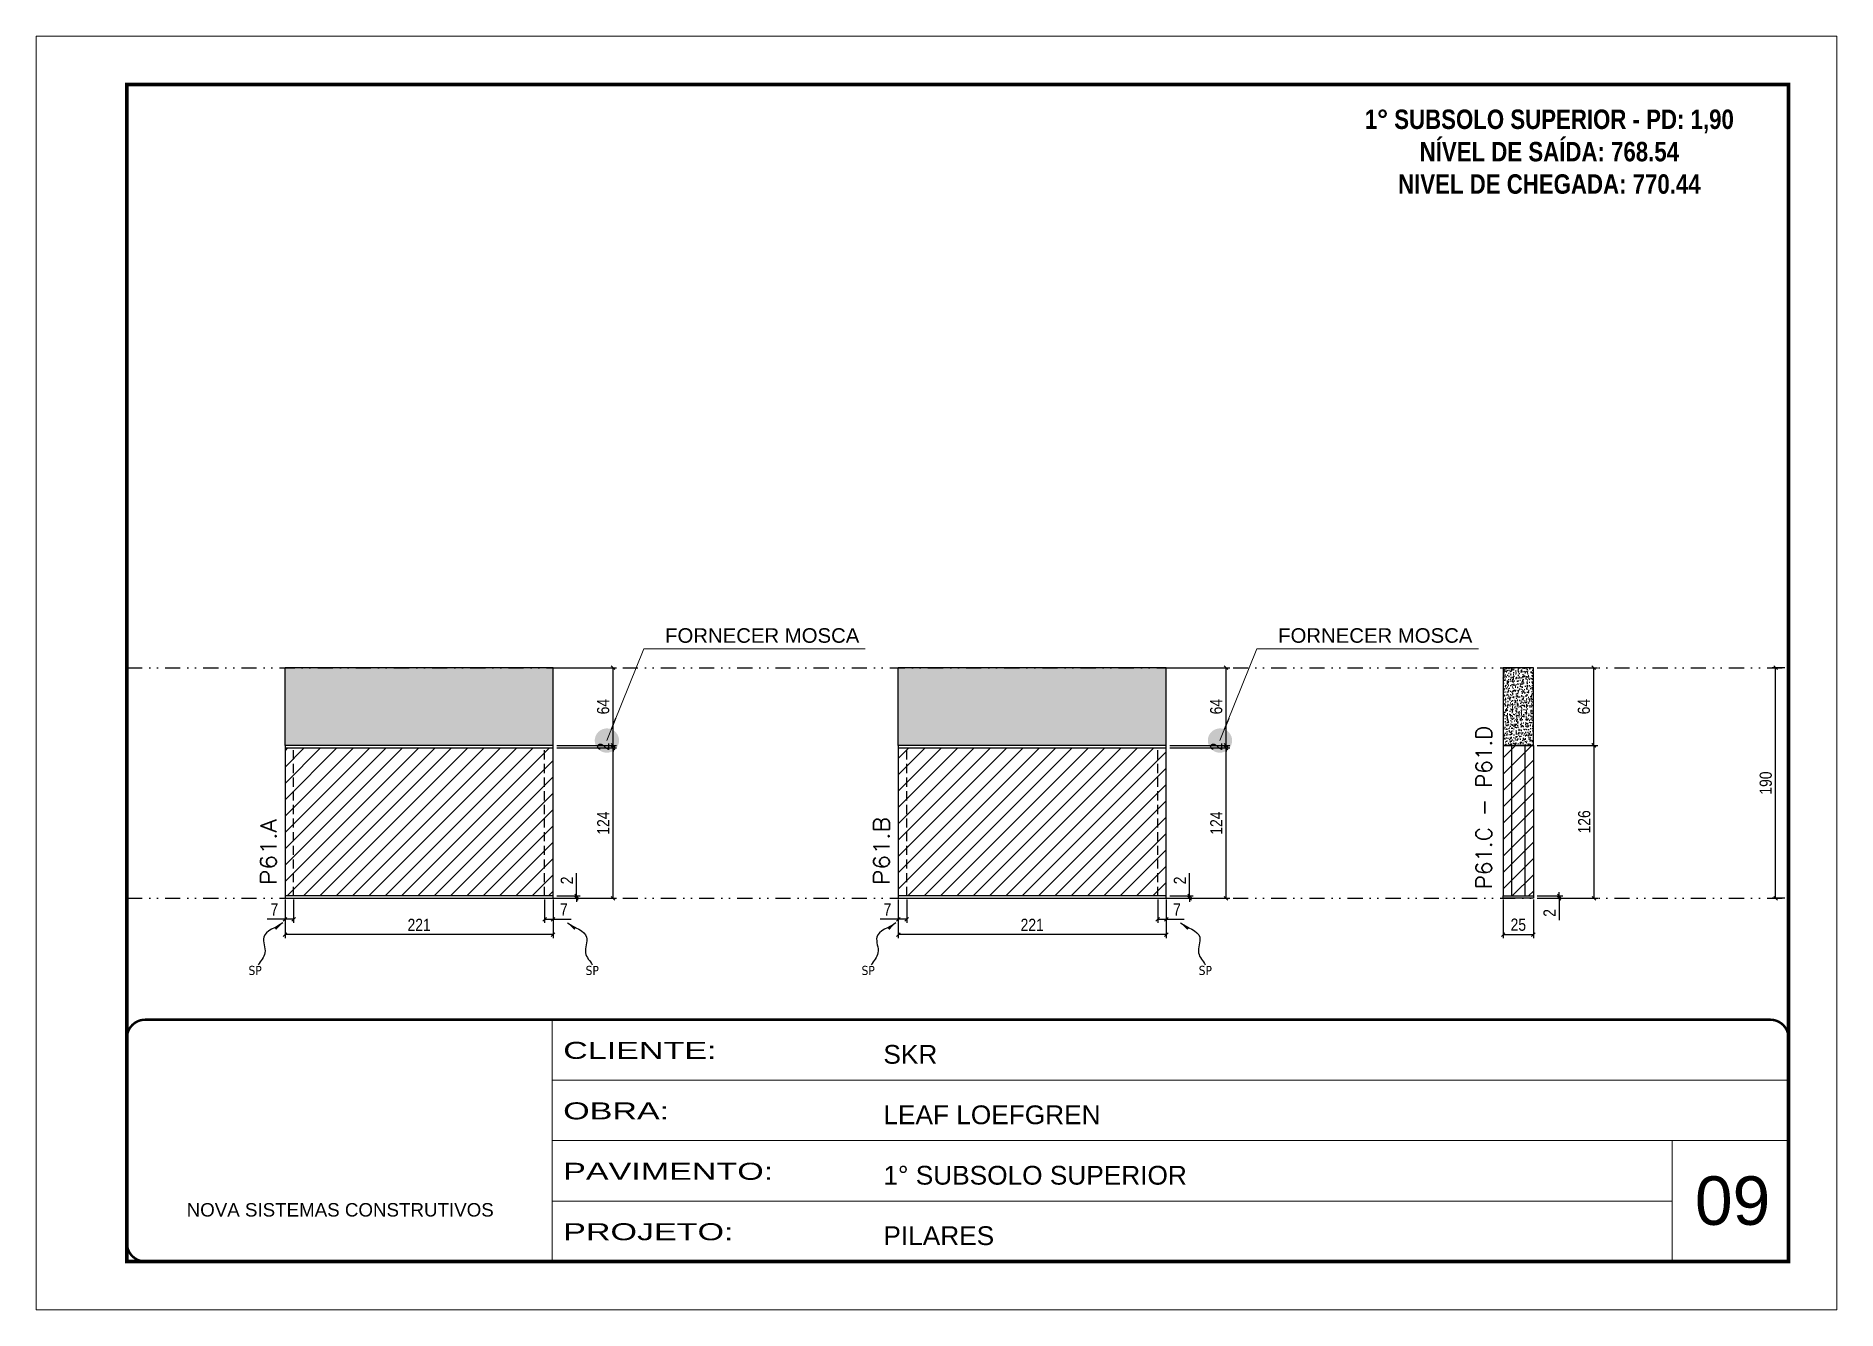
# Model space of a CAD drawing. Extents: x 14400 to 27878, y -21631 to 6985.
# Drawn here: x 14413 to 15898, y 3638 to 4688 of the extents above; entities that cross this region are included whole.
import ezdxf

# ---------------------------------------------------------------- set-up
doc = ezdxf.new("R2010")
doc.units = 0
for name, pattern in [('CONTINUO', [0]), ('DASHED', [0.75, 0.5, -0.25]), ('DIVIDE2', [0.625, 0.25, -0.125, 0, -0.125, 0, -0.125]), ('HIDDEN', [0.375, 0.25, -0.125])]:
    doc.linetypes.add(name, pattern=pattern)
for name, color, linetype, lineweight in [('CARIMBO', 255, 'Continuous', 9), ('Folhas', 255, 'Continuous', 9), ('Hachura', 251, 'Continuous', 9), ('SARRAFO DE PRESSAO', 251, 'DASHED', 9), ('Texto Seção', 7, 'Continuous', 15)]:
    doc.layers.add(name, color=color, linetype=linetype, lineweight=lineweight)
for name, color, linetype in [('COTA', 241, 'Continuous'), ('NOMENCLATURA', 7, 'Continuous'), ('Nível', 160, 'Continuous'), ('Painéis', 200, 'Continuous'), ('SARR_2.2x7', 40, 'Continuous'), ('Sarrafo de Pressão', 42, 'HIDDEN'), ('texto', 7, 'Continuous')]:
    doc.layers.add(name, color=color, linetype=linetype)
doc.styles.add('ARIAL', font='arial.ttf')
doc.styles.add('COTA TECNICA', font='techl___.ttf', dxfattribs={"height": 10})
doc.styles.add('COTA TECNICA-50', font='techl___.ttf', dxfattribs={"height": 10})
doc.styles.add('REGUA-120', font='ROMANS.shx', dxfattribs={"height": 15})
doc.styles.add('ROMANC', font='techb___.ttf', dxfattribs={"height": 2.5})
doc.styles.get("Standard").update_dxf_attribs({"font": 'arial.ttf'})
doc.styles.add('Tecnologia', font='')
doc.styles.get('Tecnologia').set_extended_font_data('Forgotten Futurist')
doc.dimstyles.new('3x', dxfattribs={"dimtxt": 10, "dimasz": 5, "dimexe": 7, "dimexo": 5, "dimgap": 4, "dimtad": 1, "dimdec": 4, "dimlfac": 0.3333333333333333, "dimdsep": 46, "dimtxsty": 'Standard', "dimblk": 'DOT', "dimcen": 0.09, "dimclrd": 1, "dimclre": 1, "dimclrt": 2, "dimadec": 0, "dimazin": 2, "dimtfac": 1, "dimtdec": 4, "dimtmove": 0, "dimatfit": 3, "dimldrblk": 'DOT', "dimfxl": 1, "dimtolj": 1, "dimtzin": 0, "dimlwd": 9, "dimlwe": 9, "dimarcsym": 0})
doc.dimstyles.new('COTA PAINEL-50', dxfattribs={"dimtxt": 10, "dimasz": 3, "dimexe": 3, "dimexo": 3, "dimgap": 3, "dimtad": 1, "dimdec": 1, "dimzin": 12, "dimdsep": 46, "dimtxsty": 'COTA TECNICA-50', "dimblk1": 'OBLIQUE', "dimblk2": 'OBLIQUE', "dimsah": 1, "dimcen": 0.9, "dimclrd": 4, "dimclre": 4, "dimclrt": 240, "dimadec": 1, "dimazin": 3, "dimtfac": 1, "dimtdec": 1, "dimtmove": 0, "dimatfit": 3, "dimfxl": 1, "dimtolj": 1, "dimtzin": 12, "dimarcsym": 0})
doc.dimstyles.new('PAINEL', dxfattribs={"dimtxt": 10, "dimasz": 3, "dimexe": 3, "dimexo": 3, "dimgap": 3, "dimtad": 1, "dimdec": 1, "dimzin": 12, "dimdsep": 46, "dimtxsty": 'COTA TECNICA', "dimblk1": 'OBLIQUE', "dimblk2": 'OBLIQUE', "dimsah": 1, "dimcen": 0.9, "dimclrd": 4, "dimclre": 4, "dimclrt": 240, "dimadec": 1, "dimazin": 3, "dimtfac": 1, "dimtdec": 1, "dimtmove": 0, "dimatfit": 3, "dimfxl": 1, "dimtolj": 1, "dimtzin": 12, "dimarcsym": 0})
doc.dimstyles.get("Standard").update_dxf_attribs({"dimtxt": 0.18, "dimasz": 0.18, "dimexe": 0.18, "dimexo": 0.0625, "dimgap": 0.09, "dimtad": 0, "dimtih": 1, "dimtoh": 1, "dimdec": 4, "dimzin": 0, "dimdsep": 46, "dimtxsty": 'Standard', "dimcen": 0.09, "dimadec": 0, "dimazin": 0, "dimtfac": 1, "dimtdec": 4, "dimtofl": 0, "dimtmove": 0, "dimatfit": 3, "dimfxl": 1, "dimtolj": 1, "dimtzin": 0, "dimarcsym": 0})

msp = doc.modelspace()

# ---------------------------------------------------------------- texts
at = {"color": 0, "linetype": 'Continuous', "ltscale": 5, "style": 'ARIAL'}
for p in [(14932.15654370854, 4187.482573637872), (15437.66667569067, 4187.482573637419)]:
    msp.add_text('FORNECER MOSCA', height=12, dxfattribs=at).set_placement(p)
at = {"layer": 'CARIMBO', "style": 'ARIAL'}
msp.add_text('09', height=40, dxfattribs=at).set_placement((15781.32752949462, 3707.720934891555))
at = {"layer": 'NOMENCLATURA', "color": 2, "insert": (15661.30577296855, 4653.637947503063), "char_height": 16, "attachment_point": 2, "style": 'ROMANC'}
msp.add_mtext_dynamic_manual_height_columns('\\P1° SUBSOLO SUPERIOR - PD: 1,90\\PNÍVEL DE SAÍDA: 768.54\\PNIVEL DE CHEGADA: 770.44', width=432.3511479385852, gutter_width=1, heights=[0], dxfattribs=at)
at = {"layer": 'texto', "color": 0, "char_height": 7.5, "attachment_point": 5}
for insert in [(14594.0946891262, 3917.369115068859), (14872.11928778125, 3917.369115068859), (15099.60482110787, 3917.369115068859), (15377.62941976293, 3917.369115068859)]:
    msp.add_mtext('{\\fTahoma|b0|i0|c0|p34;\\C4;SP}', dxfattribs=dict(at, insert=insert))
at = {"layer": 'Texto Seção', "style": 'REGUA-120', "width": 1.1}
for s, p in [('P61.A', (14611.62247832557, 3987.623695009226)), ('P61.B', (15117.13261030725, 3987.623695009226))]:
    msp.add_text(s, height=13, rotation=90, dxfattribs=at).set_placement(p)
at = {"layer": 'Texto Seção', "insert": (15613.75890282391, 3984.271962500226), "char_height": 13, "width": 370.6998019535313, "attachment_point": 7, "rotation": 90, "style": 'REGUA-120'}
msp.add_mtext('P61.C - P61.D', dxfattribs=at)

# ---------------------------------------------------------------- blocks, each defined once
blk = doc.blocks.new('9999999999')
at = {"color": 30, "linetype": 'CONTINUO'}
for p, q in [((98564.56196592061, 34230.20511460536), (98564.56196592061, 34429.44862801625)), ((98564.56196592061, 34379.63774966353), (99583.97835781069, 34379.63774966353)), ((98564.56196592061, 34329.8268713108), (99487.97835781069, 34329.8268713108)), ((99583.97835781069, 34329.8268713108), (99487.97835781069, 34329.8268713108)), ((99487.97835781069, 34329.8268713108), (99487.97835781069, 34230.20511460536)), ((98564.56196592063, 34280.01599295808), (99487.97835781069, 34280.01599295808))]:
    blk.add_line(p, q, dxfattribs=at)
at = {"color": 30, "linetype": 'CONTINUO', "const_width": 2}
blk.add_lwpolyline([(99583.97835781069, 34230.20511460536), (99583.97835781069, 34414.44862801625, 0.4142135623730951), (99568.97835781069, 34429.44862801625), (98228.97835781069, 34429.44862801625, 0.4142135623730951), (98213.97835781069, 34414.44862801625), (98213.97835781069, 34245.20511460536, 0.4142135623730951), (98228.97835781069, 34230.20511460536), (99583.97835781069, 34230.20511460536)], format="xyb", dxfattribs=at)
at = {"layer": 'Folhas'}
blk.add_lwpolyline([(98138.97835781069, 34190.20511460536), (99623.97835781069, 34190.20511460536), (99623.97835781069, 35240.20511460536), (98138.97835781069, 35240.20511460536)], close=True, dxfattribs=at)
at = {"layer": 'Folhas', "color": 30, "const_width": 3}
blk.add_lwpolyline([(98213.97835781069, 34230.20511460536), (99583.97835781069, 34230.20511460536), (99583.97835781069, 35200.20511460536), (98213.97835781069, 35200.20511460536)], close=True, dxfattribs=at)
at = {"color": 7, "linetype": 'Continuous', "ltscale": 5, "style": 'ARIAL'}
for s, height, p in [('SKR', 15.48288, (98837.6812528586, 34393.12953067552)), ('LEAF LOEFGREN', 15.48288, (98837.6812528586, 34343.3186523228)), ('1° SUBSOLO SUPERIOR', 15.48288, (98837.6812528586, 34293.50777397008)), ('NOVA SISTEMAS CONSTRUTIVOS', 11.0592, (98263.18703214587, 34267.21182737108)), ('PILARES', 15.48288, (98837.6812528586, 34243.69689561735))]:
    blk.add_text(s, height=height, dxfattribs=at).set_placement(p)
at = {"layer": 'Folhas', "color": 7, "style": 'Tecnologia', "width": 1.5}
for s, p in [('CLIENTE:', (98573.65419061291, 34397.16605924374)), ('OBRA:', (98573.65419061291, 34347.31415840245)), ('PAVIMENTO:', (98573.65419061291, 34297.50328004972)), ('PROJETO:', (98573.65419061291, 34247.692401697))]:
    blk.add_text(s, height=14, dxfattribs=at).set_placement(p)
blk = doc.blocks.new('_Oblique')
at = {"color": 0, "linetype": 'ByBlock', "lineweight": -2}
blk.add_line((-0.5, -0.5), (0.5, 0.5), dxfattribs=at)
blk = doc.blocks.new('*D4527')
at = {"layer": 'COTA', "color": 4, "lineweight": -2, "transparency": 16777216}
for p, q in [((15855.46728878697, 4166.860229950479), (15844.90213732716, 4166.860229950479)), ((15847.90213732716, 3976.860229950478), (15847.90213732716, 4166.860229950479)), ((15855.46728878697, 3976.860229950478), (15844.90213732716, 3976.860229950478))]:
    blk.add_line(p, q, dxfattribs=at)
at = {"layer": 'Defpoints', "color": 0, "transparency": 16777216}
for p in [(15847.90213732716, 4166.860229950479), (15858.46728878697, 4166.860229950479), (15858.46728878697, 3976.860229950478)]:
    blk.add_point(p, dxfattribs=at)
at = {"layer": 'COTA', "color": 4, "lineweight": -2, "transparency": 16777216, "xscale": 3, "yscale": 3, "zscale": 3}
for p, rotation in [((15847.90213732716, 4166.860229950479), 90), ((15847.90213732716, 3976.860229950478), 270)]:
    blk.add_blockref('_Oblique', p, dxfattribs=dict(at, rotation=rotation))
at = {"layer": 'COTA', "color": 240, "transparency": 16777216, "insert": (15839.77055837979, 4071.860229950473), "char_height": 10, "attachment_point": 5, "rotation": 90, "style": 'COTA TECNICA'}
blk.add_mtext('\\A1;190', dxfattribs=at)
blk = doc.blocks.new('*D4528')
at = {"layer": 'COTA', "color": 4, "lineweight": -2, "transparency": 16777216}
for p, q in [((14618.8717568371, 3975.860229950506), (14618.8717568371, 3943.966018304307)), ((14839.8717568371, 3975.860229950476), (14839.8717568371, 3943.966018304307)), ((14839.8717568371, 3946.966018304307), (14618.8717568371, 3946.966018304307))]:
    blk.add_line(p, q, dxfattribs=at)
at = {"layer": 'Defpoints', "color": 0, "transparency": 16777216}
for p in [(14618.8717568371, 3978.860229950506), (14839.8717568371, 3978.860229950476), (14618.8717568371, 3946.966018304307)]:
    blk.add_point(p, dxfattribs=at)
at = {"layer": 'COTA', "color": 4, "lineweight": -2, "transparency": 16777216, "xscale": 3, "yscale": 3, "zscale": 3, "rotation": 180}
blk.add_blockref('_Oblique', (14618.8717568371, 3946.966018304307), dxfattribs=at)
at = {"layer": 'COTA', "color": 4, "lineweight": -2, "transparency": 16777216, "xscale": 3, "yscale": 3, "zscale": 3}
blk.add_blockref('_Oblique', (14839.8717568371, 3946.966018304307), dxfattribs=at)
at = {"layer": 'COTA', "color": 240, "transparency": 16777216, "insert": (14729.3717568371, 3955.024497836471), "char_height": 10, "attachment_point": 5, "style": 'COTA TECNICA'}
blk.add_mtext('\\A1;221', dxfattribs=at)
blk = doc.blocks.new('*D4529')
at = {"layer": 'COTA', "color": 4, "lineweight": -2, "transparency": 16777216}
for p, q in [((14832.87175683713, 3975.860229950491), (14832.87175683713, 3956.618566578885)), ((14839.8717568371, 3973.860229949967), (14839.8717568371, 3956.618566578885)), ((14832.87175683713, 3959.618566578885), (14839.8717568371, 3959.618566578885)), ((14839.8717568371, 3959.618566578885), (14854.60275098915, 3959.618566578885))]:
    blk.add_line(p, q, dxfattribs=at)
at = {"layer": 'Defpoints', "color": 0, "transparency": 16777216}
for p in [(14832.87175683713, 3978.860229950491), (14839.8717568371, 3976.860229949967), (14839.8717568371, 3959.618566578885)]:
    blk.add_point(p, dxfattribs=at)
at = {"layer": 'COTA', "color": 4, "lineweight": -2, "transparency": 16777216, "xscale": 3, "yscale": 3, "zscale": 3, "rotation": 180}
blk.add_blockref('_Oblique', (14832.87175683713, 3959.618566578885), dxfattribs=at)
at = {"layer": 'COTA', "color": 4, "lineweight": -2, "transparency": 16777216, "xscale": 3, "yscale": 3, "zscale": 3}
blk.add_blockref('_Oblique', (14839.8717568371, 3959.618566578885), dxfattribs=at)
at = {"layer": 'COTA', "color": 240, "transparency": 16777216, "insert": (14848.73725391313, 3967.69166599409), "char_height": 10, "attachment_point": 5, "style": 'COTA TECNICA-50'}
blk.add_mtext('\\A1;7', dxfattribs=at)
blk = doc.blocks.new('*D4530')
at = {"layer": 'COTA', "color": 4, "lineweight": -2, "transparency": 16777216}
for p, q in [((14618.8717568371, 3973.860229949996), (14618.8717568371, 3956.618566578914)), ((14625.87175683707, 3975.86022995052), (14625.87175683707, 3956.618566578914)), ((14618.8717568371, 3959.618566578914), (14604.14076268506, 3959.618566578914)), ((14625.87175683707, 3959.618566578914), (14618.8717568371, 3959.618566578914))]:
    blk.add_line(p, q, dxfattribs=at)
at = {"layer": 'Defpoints', "color": 0, "transparency": 16777216}
for p in [(14618.8717568371, 3976.860229949996), (14625.87175683707, 3978.86022995052), (14618.8717568371, 3959.618566578914)]:
    blk.add_point(p, dxfattribs=at)
at = {"layer": 'COTA', "color": 4, "lineweight": -2, "transparency": 16777216, "xscale": 3, "yscale": 3, "zscale": 3, "rotation": 180}
blk.add_blockref('_Oblique', (14618.8717568371, 3959.618566578914), dxfattribs=at)
at = {"layer": 'COTA', "color": 4, "lineweight": -2, "transparency": 16777216, "xscale": 3, "yscale": 3, "zscale": 3}
blk.add_blockref('_Oblique', (14625.87175683707, 3959.618566578914), dxfattribs=at)
at = {"layer": 'COTA', "color": 240, "transparency": 16777216, "insert": (14610.00625976108, 3967.691665994119), "char_height": 10, "attachment_point": 5, "style": 'COTA TECNICA-50'}
blk.add_mtext('\\A1;7', dxfattribs=at)
blk = doc.blocks.new('*D4531')
at = {"layer": 'COTA', "color": 4, "lineweight": -2, "transparency": 16777216}
for p, q in [((14859.12995504805, 3978.860229950493), (14859.12995504805, 3997.662681398976)), ((14842.87175683711, 3978.860229950493), (14862.12995504805, 3978.860229950493)), ((14842.87175683711, 3976.860229950478), (14862.12995504805, 3976.860229950478)), ((14859.12995504805, 3976.860229950478), (14859.12995504805, 3978.860229950493)), ((14859.12995504805, 3976.860229950478), (14859.12995504805, 3973.860229950478))]:
    blk.add_line(p, q, dxfattribs=at)
at = {"layer": 'Defpoints', "color": 0, "transparency": 16777216}
for p in [(14839.87175683711, 3978.860229950493), (14839.87175683711, 3976.860229950478), (14859.12995504805, 3976.860229950478)]:
    blk.add_point(p, dxfattribs=at)
at = {"layer": 'COTA', "color": 4, "lineweight": -2, "transparency": 16777216, "xscale": 3, "yscale": 3, "zscale": 3}
for p, rotation in [((14859.12995504805, 3978.860229950493), 270), ((14859.12995504805, 3976.860229950478), 90)]:
    blk.add_blockref('_Oblique', p, dxfattribs=dict(at, rotation=rotation))
at = {"layer": 'COTA', "color": 240, "transparency": 16777216, "insert": (14851.12995504804, 3991.607125843415), "char_height": 10, "attachment_point": 5, "rotation": 90, "style": 'COTA TECNICA-50'}
blk.add_mtext('\\A1;2', dxfattribs=at)
blk = doc.blocks.new('*D4533')
at = {"layer": 'COTA', "color": 4, "lineweight": -2, "transparency": 16777216}
for p, q in [((14842.87175683711, 4166.860229950479), (14892.23912753201, 4166.860229950479)), ((14889.23912753201, 4102.860229950472), (14889.23912753201, 4166.860229950479)), ((14842.87175683711, 4102.860229950472), (14892.23912753201, 4102.860229950472))]:
    blk.add_line(p, q, dxfattribs=at)
at = {"layer": 'Defpoints', "color": 0, "transparency": 16777216}
for p in [(14839.87175683711, 4166.860229950479), (14889.23912753201, 4166.860229950479), (14839.87175683711, 4102.860229950472)]:
    blk.add_point(p, dxfattribs=at)
at = {"layer": 'COTA', "color": 4, "lineweight": -2, "transparency": 16777216, "xscale": 3, "yscale": 3, "zscale": 3}
for p, rotation in [((14889.23912753201, 4166.860229950479), 90), ((14889.23912753201, 4102.860229950472), 270)]:
    blk.add_blockref('_Oblique', p, dxfattribs=dict(at, rotation=rotation))
at = {"layer": 'COTA', "color": 240, "transparency": 16777216, "insert": (14881.13678835072, 4134.86022995047), "char_height": 10, "attachment_point": 5, "rotation": 90, "style": 'COTA TECNICA-50'}
blk.add_mtext('\\A1;64', dxfattribs=at)
blk = doc.blocks.new('*D4534')
at = {"layer": 'COTA', "color": 4, "linetype": 'ByBlock', "lineweight": -2, "transparency": 16777216}
for p, q in [((14842.87175683711, 4100.860229950478), (14892.23912753149, 4100.860229950478)), ((14889.23912753149, 3976.860229950478), (14889.23912753149, 4100.860229950478)), ((14842.87175683711, 3976.860229950478), (14892.23912753149, 3976.860229950478))]:
    blk.add_line(p, q, dxfattribs=at)
at = {"layer": 'Defpoints', "color": 0, "linetype": 'ByBlock', "transparency": 16777216}
for p in [(14839.87175683711, 4100.860229950478), (14889.23912753149, 4100.860229950478), (14839.87175683711, 3976.860229950478)]:
    blk.add_point(p, dxfattribs=at)
at = {"layer": 'COTA', "color": 4, "linetype": 'ByBlock', "lineweight": -2, "transparency": 16777216, "xscale": 3, "yscale": 3, "zscale": 3}
for p, rotation in [((14889.23912753149, 4100.860229950478), 90), ((14889.23912753149, 3976.860229950478), 270)]:
    blk.add_blockref('_Oblique', p, dxfattribs=dict(at, rotation=rotation))
at = {"layer": 'COTA', "color": 240, "linetype": 'ByBlock', "transparency": 16777216, "insert": (14881.16602811628, 4038.860229950473), "char_height": 10, "attachment_point": 5, "rotation": 90, "style": 'COTA TECNICA'}
blk.add_mtext('\\A1;124', dxfattribs=at)
blk = doc.blocks.new('*D4535')
at = {"layer": 'COTA', "color": 4, "linetype": 'ByBlock', "lineweight": -2, "transparency": 16777216}
for p, q in [((14842.87175683711, 4100.860229950478), (14892.23912753155, 4100.860229950478)), ((14889.23912753155, 3976.860229950478), (14889.23912753155, 4100.860229950478)), ((14842.87175683711, 3976.860229950478), (14892.23912753155, 3976.860229950478))]:
    blk.add_line(p, q, dxfattribs=at)
at = {"layer": 'Defpoints', "color": 0, "linetype": 'ByBlock', "transparency": 16777216}
for p in [(14839.87175683711, 4100.860229950478), (14889.23912753155, 4100.860229950478), (14839.87175683711, 3976.860229950478)]:
    blk.add_point(p, dxfattribs=at)
at = {"layer": 'COTA', "color": 4, "linetype": 'ByBlock', "lineweight": -2, "transparency": 16777216, "xscale": 3, "yscale": 3, "zscale": 3}
for p, rotation in [((14889.23912753155, 4100.860229950478), 90), ((14889.23912753155, 3976.860229950478), 270)]:
    blk.add_blockref('_Oblique', p, dxfattribs=dict(at, rotation=rotation))
at = {"layer": 'COTA', "color": 240, "linetype": 'ByBlock', "transparency": 16777216, "insert": (14881.16602811634, 4038.860229950473), "char_height": 10, "attachment_point": 5, "rotation": 90, "style": 'COTA TECNICA'}
blk.add_mtext('\\A1;124', dxfattribs=at)
blk = doc.blocks.new('*D4532')
at = {"layer": 'COTA', "color": 4, "lineweight": -2, "transparency": 16777216}
for p, q in [((14842.87175683711, 4102.860229950472), (14892.23912753155, 4102.860229950472)), ((14842.87175683711, 4100.860229950478), (14892.23912753155, 4100.860229950478)), ((14889.23912753155, 4102.860229950472), (14889.23912753155, 4105.860229950472)), ((14889.23912753155, 4100.860229950478), (14889.23912753155, 4102.860229950472)), ((14889.23912753155, 4100.860229950478), (14889.23912753155, 4097.860229950478))]:
    blk.add_line(p, q, dxfattribs=at)
at = {"layer": 'Defpoints', "color": 0, "transparency": 16777216}
for p in [(14839.87175683711, 4102.860229950472), (14839.87175683711, 4100.860229950478), (14889.23912753155, 4102.860229950472)]:
    blk.add_point(p, dxfattribs=at)
at = {"layer": 'COTA', "color": 4, "lineweight": -2, "transparency": 16777216, "xscale": 3, "yscale": 3, "zscale": 3}
for p, rotation in [((14889.23912753155, 4102.860229950472), 270), ((14889.23912753155, 4100.860229950478), 90)]:
    blk.add_blockref('_Oblique', p, dxfattribs=dict(at, rotation=rotation))
at = {"layer": 'COTA', "color": 240, "transparency": 16777216, "insert": (14881.23912753155, 4101.86022995047), "char_height": 10, "attachment_point": 5, "rotation": 90, "style": 'COTA TECNICA'}
blk.add_mtext('\\A1;2', dxfattribs=at)
blk = doc.blocks.new('*D4536')
at = {"layer": 'COTA', "color": 4, "lineweight": -2, "transparency": 16777216}
for p, q in [((15124.38188881878, 3975.860229950506), (15124.38188881878, 3943.966018304307)), ((15345.38188881878, 3975.860229950476), (15345.38188881878, 3943.966018304307)), ((15345.38188881878, 3946.966018304307), (15124.38188881878, 3946.966018304307))]:
    blk.add_line(p, q, dxfattribs=at)
at = {"layer": 'Defpoints', "color": 0, "transparency": 16777216}
for p in [(15124.38188881878, 3978.860229950506), (15345.38188881878, 3978.860229950476), (15124.38188881878, 3946.966018304307)]:
    blk.add_point(p, dxfattribs=at)
at = {"layer": 'COTA', "color": 4, "lineweight": -2, "transparency": 16777216, "xscale": 3, "yscale": 3, "zscale": 3, "rotation": 180}
blk.add_blockref('_Oblique', (15124.38188881878, 3946.966018304307), dxfattribs=at)
at = {"layer": 'COTA', "color": 4, "lineweight": -2, "transparency": 16777216, "xscale": 3, "yscale": 3, "zscale": 3}
blk.add_blockref('_Oblique', (15345.38188881878, 3946.966018304307), dxfattribs=at)
at = {"layer": 'COTA', "color": 240, "transparency": 16777216, "insert": (15234.88188881878, 3955.024497836471), "char_height": 10, "attachment_point": 5, "style": 'COTA TECNICA'}
blk.add_mtext('\\A1;221', dxfattribs=at)
blk = doc.blocks.new('*D4537')
at = {"layer": 'COTA', "color": 4, "lineweight": -2, "transparency": 16777216}
for p, q in [((15338.38188881881, 3975.860229950491), (15338.38188881881, 3956.618566578885)), ((15345.38188881878, 3973.860229949967), (15345.38188881878, 3956.618566578885)), ((15338.38188881881, 3959.618566578885), (15345.38188881878, 3959.618566578885)), ((15345.38188881878, 3959.618566578885), (15360.11288297083, 3959.618566578885))]:
    blk.add_line(p, q, dxfattribs=at)
at = {"layer": 'Defpoints', "color": 0, "transparency": 16777216}
for p in [(15338.38188881881, 3978.860229950491), (15345.38188881878, 3976.860229949967), (15345.38188881878, 3959.618566578885)]:
    blk.add_point(p, dxfattribs=at)
at = {"layer": 'COTA', "color": 4, "lineweight": -2, "transparency": 16777216, "xscale": 3, "yscale": 3, "zscale": 3, "rotation": 180}
blk.add_blockref('_Oblique', (15338.38188881881, 3959.618566578885), dxfattribs=at)
at = {"layer": 'COTA', "color": 4, "lineweight": -2, "transparency": 16777216, "xscale": 3, "yscale": 3, "zscale": 3}
blk.add_blockref('_Oblique', (15345.38188881878, 3959.618566578885), dxfattribs=at)
at = {"layer": 'COTA', "color": 240, "transparency": 16777216, "insert": (15354.2473858948, 3967.69166599409), "char_height": 10, "attachment_point": 5, "style": 'COTA TECNICA-50'}
blk.add_mtext('\\A1;7', dxfattribs=at)
blk = doc.blocks.new('*D4538')
at = {"layer": 'COTA', "color": 4, "lineweight": -2, "transparency": 16777216}
for p, q in [((15124.38188881878, 3973.860229949996), (15124.38188881878, 3956.618566578914)), ((15131.38188881875, 3975.86022995052), (15131.38188881875, 3956.618566578914)), ((15124.38188881878, 3959.618566578914), (15109.65089466673, 3959.618566578914)), ((15131.38188881875, 3959.618566578914), (15124.38188881878, 3959.618566578914))]:
    blk.add_line(p, q, dxfattribs=at)
at = {"layer": 'Defpoints', "color": 0, "transparency": 16777216}
for p in [(15124.38188881878, 3976.860229949996), (15131.38188881875, 3978.86022995052), (15124.38188881878, 3959.618566578914)]:
    blk.add_point(p, dxfattribs=at)
at = {"layer": 'COTA', "color": 4, "lineweight": -2, "transparency": 16777216, "xscale": 3, "yscale": 3, "zscale": 3, "rotation": 180}
blk.add_blockref('_Oblique', (15124.38188881878, 3959.618566578914), dxfattribs=at)
at = {"layer": 'COTA', "color": 4, "lineweight": -2, "transparency": 16777216, "xscale": 3, "yscale": 3, "zscale": 3}
blk.add_blockref('_Oblique', (15131.38188881875, 3959.618566578914), dxfattribs=at)
at = {"layer": 'COTA', "color": 240, "transparency": 16777216, "insert": (15115.51639174275, 3967.691665994119), "char_height": 10, "attachment_point": 5, "style": 'COTA TECNICA-50'}
blk.add_mtext('\\A1;7', dxfattribs=at)
blk = doc.blocks.new('*D4539')
at = {"layer": 'COTA', "color": 4, "lineweight": -2, "transparency": 16777216}
for p, q in [((15364.64008702972, 3978.860229950493), (15364.64008702972, 3997.662681398976)), ((15348.38188881879, 3978.860229950493), (15367.64008702972, 3978.860229950493)), ((15348.38188881879, 3976.860229950478), (15367.64008702972, 3976.860229950479)), ((15364.64008702972, 3976.860229950479), (15364.64008702972, 3978.860229950493)), ((15364.64008702972, 3976.860229950479), (15364.64008702972, 3973.860229950479))]:
    blk.add_line(p, q, dxfattribs=at)
at = {"layer": 'Defpoints', "color": 0, "transparency": 16777216}
for p in [(15345.38188881879, 3978.860229950493), (15345.38188881879, 3976.860229950478), (15364.64008702972, 3976.860229950479)]:
    blk.add_point(p, dxfattribs=at)
at = {"layer": 'COTA', "color": 4, "lineweight": -2, "transparency": 16777216, "xscale": 3, "yscale": 3, "zscale": 3}
for p, rotation in [((15364.64008702972, 3978.860229950493), 270), ((15364.64008702972, 3976.860229950479), 90)]:
    blk.add_blockref('_Oblique', p, dxfattribs=dict(at, rotation=rotation))
at = {"layer": 'COTA', "color": 240, "transparency": 16777216, "insert": (15356.64008702972, 3991.607125843415), "char_height": 10, "attachment_point": 5, "rotation": 90, "style": 'COTA TECNICA-50'}
blk.add_mtext('\\A1;2', dxfattribs=at)
blk = doc.blocks.new('*D4541')
at = {"layer": 'COTA', "color": 4, "lineweight": -2, "transparency": 16777216}
for p, q in [((15348.38188881879, 4166.860229950479), (15397.74925951368, 4166.860229950479)), ((15394.74925951368, 4102.860229950472), (15394.74925951368, 4166.860229950479)), ((15348.38188881879, 4102.860229950472), (15397.74925951368, 4102.860229950472))]:
    blk.add_line(p, q, dxfattribs=at)
at = {"layer": 'Defpoints', "color": 0, "transparency": 16777216}
for p in [(15345.38188881879, 4166.860229950479), (15394.74925951368, 4166.860229950479), (15345.38188881879, 4102.860229950472)]:
    blk.add_point(p, dxfattribs=at)
at = {"layer": 'COTA', "color": 4, "lineweight": -2, "transparency": 16777216, "xscale": 3, "yscale": 3, "zscale": 3}
for p, rotation in [((15394.74925951368, 4166.860229950479), 90), ((15394.74925951368, 4102.860229950472), 270)]:
    blk.add_blockref('_Oblique', p, dxfattribs=dict(at, rotation=rotation))
at = {"layer": 'COTA', "color": 240, "transparency": 16777216, "insert": (15386.64692033239, 4134.86022995047), "char_height": 10, "attachment_point": 5, "rotation": 90, "style": 'COTA TECNICA-50'}
blk.add_mtext('\\A1;64', dxfattribs=at)
blk = doc.blocks.new('*D4542')
at = {"layer": 'COTA', "color": 4, "linetype": 'ByBlock', "lineweight": -2, "transparency": 16777216}
for p, q in [((15348.38188881879, 4100.860229950478), (15397.74925951316, 4100.860229950478)), ((15394.74925951316, 3976.860229950479), (15394.74925951316, 4100.860229950478)), ((15348.38188881879, 3976.860229950478), (15397.74925951316, 3976.860229950479))]:
    blk.add_line(p, q, dxfattribs=at)
at = {"layer": 'Defpoints', "color": 0, "linetype": 'ByBlock', "transparency": 16777216}
for p in [(15345.38188881879, 4100.860229950478), (15394.74925951316, 4100.860229950478), (15345.38188881879, 3976.860229950478)]:
    blk.add_point(p, dxfattribs=at)
at = {"layer": 'COTA', "color": 4, "linetype": 'ByBlock', "lineweight": -2, "transparency": 16777216, "xscale": 3, "yscale": 3, "zscale": 3}
for p, rotation in [((15394.74925951316, 4100.860229950478), 90), ((15394.74925951316, 3976.860229950479), 270)]:
    blk.add_blockref('_Oblique', p, dxfattribs=dict(at, rotation=rotation))
at = {"layer": 'COTA', "color": 240, "linetype": 'ByBlock', "transparency": 16777216, "insert": (15386.67616009796, 4038.860229950473), "char_height": 10, "attachment_point": 5, "rotation": 90, "style": 'COTA TECNICA'}
blk.add_mtext('\\A1;124', dxfattribs=at)
blk = doc.blocks.new('*D4543')
at = {"layer": 'COTA', "color": 4, "linetype": 'ByBlock', "lineweight": -2, "transparency": 16777216}
for p, q in [((15348.38188881879, 4100.860229950478), (15397.74925951322, 4100.860229950478)), ((15394.74925951322, 3976.860229950479), (15394.74925951322, 4100.860229950478)), ((15348.38188881879, 3976.860229950478), (15397.74925951322, 3976.860229950479))]:
    blk.add_line(p, q, dxfattribs=at)
at = {"layer": 'Defpoints', "color": 0, "linetype": 'ByBlock', "transparency": 16777216}
for p in [(15345.38188881879, 4100.860229950478), (15394.74925951322, 4100.860229950478), (15345.38188881879, 3976.860229950478)]:
    blk.add_point(p, dxfattribs=at)
at = {"layer": 'COTA', "color": 4, "linetype": 'ByBlock', "lineweight": -2, "transparency": 16777216, "xscale": 3, "yscale": 3, "zscale": 3}
for p, rotation in [((15394.74925951322, 4100.860229950478), 90), ((15394.74925951322, 3976.860229950479), 270)]:
    blk.add_blockref('_Oblique', p, dxfattribs=dict(at, rotation=rotation))
at = {"layer": 'COTA', "color": 240, "linetype": 'ByBlock', "transparency": 16777216, "insert": (15386.67616009801, 4038.860229950473), "char_height": 10, "attachment_point": 5, "rotation": 90, "style": 'COTA TECNICA'}
blk.add_mtext('\\A1;124', dxfattribs=at)
blk = doc.blocks.new('*D4540')
at = {"layer": 'COTA', "color": 4, "lineweight": -2, "transparency": 16777216}
for p, q in [((15348.38188881879, 4102.860229950472), (15397.74925951323, 4102.860229950472)), ((15348.38188881879, 4100.860229950478), (15397.74925951323, 4100.860229950478)), ((15394.74925951323, 4102.860229950472), (15394.74925951323, 4105.860229950472)), ((15394.74925951323, 4100.860229950478), (15394.74925951323, 4102.860229950472)), ((15394.74925951323, 4100.860229950478), (15394.74925951323, 4097.860229950478))]:
    blk.add_line(p, q, dxfattribs=at)
at = {"layer": 'Defpoints', "color": 0, "transparency": 16777216}
for p in [(15345.38188881879, 4102.860229950472), (15345.38188881879, 4100.860229950478), (15394.74925951323, 4102.860229950472)]:
    blk.add_point(p, dxfattribs=at)
at = {"layer": 'COTA', "color": 4, "lineweight": -2, "transparency": 16777216, "xscale": 3, "yscale": 3, "zscale": 3}
for p, rotation in [((15394.74925951323, 4102.860229950472), 270), ((15394.74925951323, 4100.860229950478), 90)]:
    blk.add_blockref('_Oblique', p, dxfattribs=dict(at, rotation=rotation))
at = {"layer": 'COTA', "color": 240, "transparency": 16777216, "insert": (15386.74925951323, 4101.86022995047), "char_height": 10, "attachment_point": 5, "rotation": 90, "style": 'COTA TECNICA'}
blk.add_mtext('\\A1;2', dxfattribs=at)
blk = doc.blocks.new('*D4544')
at = {"layer": 'COTA', "color": 4, "lineweight": -2, "transparency": 16777216}
for p, q in [((15623.20925665368, 3975.860229950476), (15623.20925665368, 3943.966018304307)), ((15648.20925665368, 3975.860229950476), (15648.20925665368, 3943.966018304307)), ((15623.20925665368, 3946.966018304307), (15648.20925665368, 3946.966018304307))]:
    blk.add_line(p, q, dxfattribs=at)
at = {"layer": 'Defpoints', "color": 0, "transparency": 16777216}
for p in [(15623.20925665368, 3978.860229950476), (15648.20925665368, 3978.860229950476), (15648.20925665368, 3946.966018304307)]:
    blk.add_point(p, dxfattribs=at)
at = {"layer": 'COTA', "color": 4, "lineweight": -2, "transparency": 16777216, "xscale": 3, "yscale": 3, "zscale": 3, "rotation": 180}
blk.add_blockref('_Oblique', (15623.20925665368, 3946.966018304307), dxfattribs=at)
at = {"layer": 'COTA', "color": 4, "lineweight": -2, "transparency": 16777216, "xscale": 3, "yscale": 3, "zscale": 3}
blk.add_blockref('_Oblique', (15648.20925665368, 3946.966018304307), dxfattribs=at)
at = {"layer": 'COTA', "color": 240, "transparency": 16777216, "insert": (15635.70925665368, 3955.075667427114), "char_height": 10, "attachment_point": 5, "style": 'COTA TECNICA'}
blk.add_mtext('\\A1;25', dxfattribs=at)
blk = doc.blocks.new('*D4545')
at = {"layer": 'COTA', "color": 4, "lineweight": -2, "transparency": 16777216}
for p, q in [((15669.40254418454, 3978.860229950464), (15669.40254418454, 3981.860229950464)), ((15651.20925665369, 3978.860229950464), (15672.40254418454, 3978.860229950464)), ((15651.20925665375, 3976.860229950464), (15672.40254418454, 3976.860229950464)), ((15669.40254418454, 3978.860229950464), (15669.40254418454, 3976.860229950464)), ((15669.40254418454, 3976.860229950464), (15669.40254418454, 3958.749118839351))]:
    blk.add_line(p, q, dxfattribs=at)
at = {"layer": 'Defpoints', "color": 0, "transparency": 16777216}
for p in [(15648.20925665369, 3978.860229950464), (15648.20925665375, 3976.860229950464), (15669.40254418454, 3978.860229950464)]:
    blk.add_point(p, dxfattribs=at)
at = {"layer": 'COTA', "color": 4, "lineweight": -2, "transparency": 16777216, "xscale": 3, "yscale": 3, "zscale": 3}
for p, rotation in [((15669.40254418454, 3978.860229950464), 270), ((15669.40254418454, 3976.860229950464), 90)]:
    blk.add_blockref('_Oblique', p, dxfattribs=dict(at, rotation=rotation))
at = {"layer": 'COTA', "color": 240, "transparency": 16777216, "insert": (15661.40254418454, 3964.804674394902), "char_height": 10, "attachment_point": 5, "rotation": 90, "style": 'COTA TECNICA-50'}
blk.add_mtext('\\A1;2', dxfattribs=at)
blk = doc.blocks.new('*D4546')
at = {"layer": 'COTA', "color": 4, "lineweight": -2, "transparency": 16777216}
for p, q in [((15651.20925665375, 4102.884125675446), (15701.19872800803, 4102.884125675446)), ((15698.19872800803, 3976.860229950464), (15698.19872800803, 4102.884125675446)), ((15651.20925665375, 3976.860229950464), (15701.19872800803, 3976.860229950464))]:
    blk.add_line(p, q, dxfattribs=at)
at = {"layer": 'Defpoints', "color": 0, "transparency": 16777216}
for p in [(15648.20925665375, 4102.884125675446), (15698.19872800803, 4102.884125675446), (15648.20925665375, 3976.860229950464)]:
    blk.add_point(p, dxfattribs=at)
at = {"layer": 'COTA', "color": 4, "lineweight": -2, "transparency": 16777216, "xscale": 3, "yscale": 3, "zscale": 3}
for p, rotation in [((15698.19872800803, 4102.884125675446), 90), ((15698.19872800803, 3976.860229950464), 270)]:
    blk.add_blockref('_Oblique', p, dxfattribs=dict(at, rotation=rotation))
at = {"layer": 'COTA', "color": 240, "transparency": 16777216, "insert": (15690.09638882674, 4039.872177812949), "char_height": 10, "attachment_point": 5, "rotation": 90, "style": 'COTA TECNICA-50'}
blk.add_mtext('\\A1;126', dxfattribs=at)
blk = doc.blocks.new('*D4547')
at = {"layer": 'COTA', "color": 4, "lineweight": -2, "transparency": 16777216}
for p, q in [((15651.20925665369, 4166.878919697114), (15700.87609436995, 4166.878919697114)), ((15697.87609436995, 4102.860229950478), (15697.87609436995, 4166.878919697114)), ((15651.20925665369, 4102.860229950478), (15700.87609436995, 4102.860229950478))]:
    blk.add_line(p, q, dxfattribs=at)
at = {"layer": 'Defpoints', "color": 0, "transparency": 16777216}
for p in [(15648.20925665369, 4166.878919697114), (15697.87609436995, 4166.878919697114), (15648.20925665369, 4102.860229950478)]:
    blk.add_point(p, dxfattribs=at)
at = {"layer": 'COTA', "color": 4, "lineweight": -2, "transparency": 16777216, "xscale": 3, "yscale": 3, "zscale": 3}
for p, rotation in [((15697.87609436995, 4166.878919697114), 90), ((15697.87609436995, 4102.860229950478), 270)]:
    blk.add_blockref('_Oblique', p, dxfattribs=dict(at, rotation=rotation))
at = {"layer": 'COTA', "color": 240, "transparency": 16777216, "insert": (15689.77375518866, 4134.869574823791), "char_height": 10, "attachment_point": 5, "rotation": 90, "style": 'COTA TECNICA'}
blk.add_mtext('\\A1;64', dxfattribs=at)
blk = doc.blocks.new('_Dot')
at = {"color": 0, "linetype": 'ByBlock', "lineweight": -2}
blk.add_line((-0.5, 0), (-1, 0), dxfattribs=at)
at = {"color": 0, "linetype": 'ByBlock', "const_width": 0.5}
blk.add_lwpolyline([(-0.25, 0, 1), (0.25, 0, 1)], format="xyb", close=True, dxfattribs=at)

# ---------------------------------------------------------------- dimensions: what is measured, and where the dimension line sits
at = {"layer": 'COTA'}
for base, p1, p2, angle, dimstyle, picture, middle in [((14889.23912753201, 4166.860229950479), (14839.8717568371, 4102.86022995047), (14839.8717568371, 4166.860229950477), 90, 'COTA PAINEL-50', '*D4533', (14881.13678835072, 4134.86022995047)), ((15394.74925951368, 4166.860229950479), (15345.38188881878, 4102.86022995047), (15345.38188881878, 4166.860229950477), 90, 'COTA PAINEL-50', '*D4541', (15386.64692033239, 4134.86022995047)), ((15697.87609436995, 4166.878919697114), (15648.20925665368, 4102.860229950476), (15648.20925665368, 4166.878919697112), 90, 'PAINEL', '*D4547', (15689.77375518866, 4134.869574823791)), ((15847.90213732716, 4166.860229950479), (15858.46728878697, 3976.860229950476), (15858.46728878697, 4166.860229950477), 90, 'PAINEL', '*D4527', (15839.77055837979, 4071.860229950473)), ((15698.19872800803, 4102.884125675446), (15648.20925665374, 3976.860229950462), (15648.20925665374, 4102.884125675444), 90, 'COTA PAINEL-50', '*D4546', (15690.09638882674, 4039.872177812949)), ((14618.8717568371, 3959.618566578914), (14625.87175683707, 3978.86022995052), (14618.8717568371, 3976.860229949996), 180, 'COTA PAINEL-50', '*D4530', (14610.00625976108, 3967.691665994119)), ((15124.38188881878, 3959.618566578914), (15131.38188881875, 3978.86022995052), (15124.38188881878, 3976.860229949996), 180, 'COTA PAINEL-50', '*D4538', (15115.51639174275, 3967.691665994119))]:
    dim = msp.add_linear_dim(base=base, p1=p1, p2=p2, angle=angle, dimstyle=dimstyle, dxfattribs=at)
    dim.commit()
    dim.dimension.update_dxf_attribs({"geometry": picture, "text_midpoint": middle})
for base, p1, p2, dimstyle, picture, middle in [((14889.23912753155, 4102.860229950472), (14839.8717568371, 4100.860229950476), (14839.8717568371, 4102.86022995047), 'PAINEL', '*D4532', (14889.23912753155, 4101.86022995047)), ((15394.74925951323, 4102.860229950472), (15345.38188881878, 4100.860229950476), (15345.38188881878, 4102.86022995047), 'PAINEL', '*D4540', (15394.74925951323, 4101.86022995047)), ((14859.12995504805, 3976.860229950478), (14839.8717568371, 3978.860229950491), (14839.8717568371, 3976.860229950476), 'COTA PAINEL-50', '*D4531', (14859.12995504804, 3991.607125843415)), ((15364.64008702972, 3976.860229950479), (15345.38188881878, 3978.860229950491), (15345.38188881878, 3976.860229950476), 'COTA PAINEL-50', '*D4539', (15364.64008702972, 3991.607125843415)), ((15669.40254418454, 3978.860229950464), (15648.20925665374, 3976.860229950462), (15648.20925665368, 3978.860229950462), 'COTA PAINEL-50', '*D4545', (15669.40254418454, 3964.804674394902))]:
    dim = msp.add_linear_dim(base=base, p1=p1, p2=p2, angle=90, dimstyle=dimstyle, dxfattribs=at)
    dim.commit()
    dim.dimension.update_dxf_attribs({"geometry": picture, "text_midpoint": middle, "dimtype": 160})
at = {"layer": 'COTA', "linetype": 'ByBlock'}
for p1, p2, distance, picture, middle in [((14839.8717568371, 3976.860229950476), (14839.8717568371, 4100.860229950476), -49.36737069439005, '*D4534', (14881.16602811628, 4038.860229950473)), ((14839.8717568371, 3976.860229950476), (14839.8717568371, 4100.860229950476), -49.367370694450074, '*D4535', (14881.16602811634, 4038.860229950473)), ((15345.38188881878, 3976.860229950476), (15345.38188881878, 4100.860229950476), -49.36737069438095, '*D4542', (15386.67616009796, 4038.860229950473)), ((15345.38188881878, 3976.860229950476), (15345.38188881878, 4100.860229950476), -49.36737069444098, '*D4543', (15386.67616009801, 4038.860229950473))]:
    dim = msp.add_aligned_dim(p1=p1, p2=p2, distance=distance, dimstyle='PAINEL', dxfattribs=at)
    dim.commit()
    dim.dimension.update_dxf_attribs({"geometry": picture, "text_midpoint": middle})
at = {"layer": 'COTA'}
for base, p1, p2, picture, middle in [((14618.8717568371, 3946.966018304307), (14839.8717568371, 3978.860229950476), (14618.8717568371, 3978.860229950506), '*D4528', (14729.3717568371, 3955.024497836471)), ((15124.38188881878, 3946.966018304307), (15345.38188881878, 3978.860229950476), (15124.38188881878, 3978.860229950506), '*D4536', (15234.88188881878, 3955.024497836471))]:
    dim = msp.add_linear_dim(base=base, p1=p1, p2=p2, angle=180, dimstyle='PAINEL', override={"dimarcsym": 2}, dxfattribs=at)
    dim.commit()
    dim.dimension.update_dxf_attribs({"geometry": picture, "text_midpoint": middle})
for base, p1, p2, picture, middle in [((14839.8717568371, 3959.618566578885), (14832.87175683713, 3978.860229950491), (14839.8717568371, 3976.860229949967), '*D4529', (14848.73725391313, 3967.69166599409)), ((15345.38188881878, 3959.618566578885), (15338.38188881881, 3978.860229950491), (15345.38188881878, 3976.860229949967), '*D4537', (15354.2473858948, 3967.69166599409))]:
    dim = msp.add_linear_dim(base=base, p1=p1, p2=p2, dimstyle='COTA PAINEL-50', dxfattribs=at)
    dim.commit()
    dim.dimension.update_dxf_attribs({"geometry": picture, "text_midpoint": middle})
dim = msp.add_linear_dim(base=(15648.20925665368, 3946.966018304307), p1=(15623.20925665368, 3978.860229950476), p2=(15648.20925665368, 3978.860229950476), dimstyle='PAINEL', override={"dimarcsym": 2}, dxfattribs=at)
dim.commit()
dim.dimension.update_dxf_attribs({"geometry": '*D4544', "text_midpoint": (15635.70925665368, 3955.075667427114)})

# ---------------------------------------------------------------- hatches: boundary and pattern name
at = {"layer": 'COTA', "linetype": 'ByBlock'}
h = msp.add_hatch(dxfattribs=at)
h.set_pattern_fill('AR-CONC', color=256, scale=0.03)
h.set_pattern_definition([(49.99999999999999, (9176.789270399862, -6863.582393596077), (5.46554006988012, -0.4781725661670926), [0.5715, -6.2865]), (355, (9176.789270399862, -6863.582393596077), (-1.05730264274908, 5.731705357171054), [0.4572, -5.0292175251]), (100.4514447, (9177.244730609862, -6863.622241201078), (4.408237412710598, 5.253532557365853), [0.4857002639999999, -5.342707337999999]), (46.18420000000001, (9176.789270399862, -6862.058393596078), (8.132371226763897, -1.261269837981814), [0.85725, -9.429749999999999]), (96.63555760999992, (9177.466967399861, -6862.163498596076), (7.12212402154509, 7.422783737931645), [0.7285506942, -8.0140682448]), (351.1841511700001, (9176.789270399862, -6862.058393596078), (7.12212402194931, 7.422783737565979), [0.6857990120999999, -7.5437919576]), (21, (9177.551270399861, -6862.439393596077), (4.548431738073974, -3.067955945612628), [0.5715, -6.2865]), (326.0000000000001, (9177.551270399861, -6862.439393596077), (1.854060850429412, 5.525638983669578), [0.4572, -5.029199999999999]), (71.45144499999999, (9177.930306377863, -6862.695056593077), (6.402492578361485, 2.457683066577157), [0.485700264, -5.342698127999999]), (37.50000000000001, (9176.789270399862, -6863.582393596077), (0.0926580975177545, 2.536651166194593), [0, -4.96824, 0, -5.1054, 0, -5.04825]), (7.499999999999999, (9176.789270399862, -6863.582393596077), (2.004589875309172, 3.005417244543585), [0, -2.910839999999999, 0, -4.85394, 0, -1.92405]), (327.5, (9175.090010399861, -6863.582393596077), (4.067717855006141, -0.1718623197802033), [0, -1.905, 0, -5.9436, 0, -7.886699999999999]), (317.5, (9174.328010399862, -6863.582393596077), (4.443875441580541, 0.7627947309999908), [0, -2.4765, 0, -3.94716, 0, -5.6007])])
h.paths.add_polyline_path([(14839.8717568371, 4102.86022995047), (14839.8717568371, 4166.860229950477), (14618.87175683713, 4166.860229950477), (14618.87175683713, 4102.86022995047)])
h = msp.add_hatch(dxfattribs=at)
h.set_pattern_fill('AR-CONC', color=256, scale=0.03)
h.set_pattern_definition([(49.99999999999999, (9682.299402381537, -6863.582393596077), (5.46554006988012, -0.4781725661670926), [0.5715, -6.2865]), (355, (9682.299402381537, -6863.582393596077), (-1.05730264274908, 5.731705357171054), [0.4572, -5.0292175251]), (100.4514447, (9682.754862591537, -6863.622241201078), (4.408237412710598, 5.253532557365853), [0.4857002639999999, -5.342707337999999]), (46.18420000000001, (9682.299402381537, -6862.058393596078), (8.132371226763897, -1.261269837981814), [0.85725, -9.429749999999999]), (96.63555760999992, (9682.977099381536, -6862.163498596076), (7.12212402154509, 7.422783737931645), [0.7285506942, -8.0140682448]), (351.1841511700001, (9682.299402381537, -6862.058393596078), (7.12212402194931, 7.422783737565979), [0.6857990120999999, -7.5437919576]), (21, (9683.061402381536, -6862.439393596077), (4.548431738073974, -3.067955945612628), [0.5715, -6.2865]), (326.0000000000001, (9683.061402381536, -6862.439393596077), (1.854060850429412, 5.525638983669578), [0.4572, -5.029199999999999]), (71.45144499999999, (9683.440438359537, -6862.695056593077), (6.402492578361485, 2.457683066577157), [0.485700264, -5.342698127999999]), (37.50000000000001, (9682.299402381537, -6863.582393596077), (0.0926580975177545, 2.536651166194593), [0, -4.96824, 0, -5.1054, 0, -5.04825]), (7.499999999999999, (9682.299402381537, -6863.582393596077), (2.004589875309172, 3.005417244543585), [0, -2.910839999999999, 0, -4.85394, 0, -1.92405]), (327.5, (9680.600142381536, -6863.582393596077), (4.067717855006141, -0.1718623197802033), [0, -1.905, 0, -5.9436, 0, -7.886699999999999]), (317.5, (9679.838142381537, -6863.582393596077), (4.443875441580541, 0.7627947309999908), [0, -2.4765, 0, -3.94716, 0, -5.6007])])
h.paths.add_polyline_path([(15345.38188881878, 4102.86022995047), (15345.38188881878, 4166.860229950477), (15124.38188881881, 4166.860229950477), (15124.38188881881, 4102.86022995047)])
at = {"layer": 'COTA'}
h = msp.add_hatch(dxfattribs=at)
h.set_pattern_fill('AR-CONC', color=256, scale=0.03)
h.set_pattern_definition([(49.99999999999999, (-3233.308896431728, -1318.556417940044), (5.46554006988012, -0.4781725661670926), [0.5715, -6.2865]), (355, (-3233.308896431728, -1318.556417940044), (-1.05730264274908, 5.731705357171054), [0.4572, -5.0292175251]), (100.4514447, (-3232.853436221729, -1318.596265545045), (4.408237412710598, 5.253532557365853), [0.4857002639999999, -5.342707337999999]), (46.18420000000001, (-3233.308896431728, -1317.032417940044), (8.132371226763897, -1.261269837981814), [0.85725, -9.429749999999999]), (96.63555760999992, (-3232.631199431729, -1317.137522940045), (7.12212402154509, 7.422783737931645), [0.7285506942, -8.0140682448]), (351.1841511700001, (-3233.308896431728, -1317.032417940044), (7.12212402194931, 7.422783737565979), [0.6857990120999999, -7.5437919576]), (21, (-3232.54689643173, -1317.413417940044), (4.548431738073974, -3.067955945612628), [0.5715, -6.2865]), (326.0000000000001, (-3232.54689643173, -1317.413417940044), (1.854060850429412, 5.525638983669578), [0.4572, -5.029199999999999]), (71.45144499999999, (-3232.16786045373, -1317.669080937045), (6.402492578361485, 2.457683066577157), [0.485700264, -5.342698127999999]), (37.50000000000001, (-3233.308896431728, -1318.556417940044), (0.0926580975177545, 2.536651166194593), [0, -4.96824, 0, -5.1054, 0, -5.04825]), (7.499999999999999, (-3233.308896431728, -1318.556417940044), (2.004589875309172, 3.005417244543585), [0, -2.910839999999999, 0, -4.85394, 0, -1.92405]), (327.5, (-3235.00815643173, -1318.556417940044), (4.067717855006141, -0.1718623197802033), [0, -1.905, 0, -5.9436, 0, -7.886699999999999]), (317.5, (-3235.770156431729, -1318.556417940044), (4.443875441580541, 0.7627947309999908), [0, -2.4765, 0, -3.94716, 0, -5.6007])])
h.paths.add_polyline_path([(15648.20925665368, 4166.878919697112), (15623.20925665368, 4166.878919697111), (15623.20925665368, 4102.860229950476), (15648.20925665368, 4102.860229950476)])
at = {"layer": 'Hachura', "linetype": 'ByBlock'}
h = msp.add_hatch(dxfattribs=at)
h.set_pattern_fill('ANSI31', color=256, scale=3)
h.set_pattern_definition([(45, (0, 0), (-6.735192090801865, 6.735192090801865), [])])
h.paths.add_polyline_path([(14839.87175683707, 4100.860229950476), (14618.8717568371, 4100.860229950476), (14618.8717568371, 3978.860229950506), (14839.87175683704, 3978.860229950476)])
h.paths.add_polyline_path([(15345.38188881875, 4100.860229950476), (15124.38188881878, 4100.860229950476), (15124.38188881878, 3978.860229950506), (15345.38188881872, 3978.860229950476)])
h.paths.add_polyline_path([(15648.20925665368, 4102.860229950476), (15623.20925665368, 4102.860229950476), (15623.20925665368, 3978.860229950476), (15648.20925665368, 3978.860229950476)])

# ---------------------------------------------------------------- linework, layer by layer
at = {"layer": 'COTA', "linetype": 'ByBlock'}
for p, q in [((14839.8717568371, 4166.860229950477), (14618.87175683713, 4166.860229950477)), ((14618.87175683713, 4102.860229950477), (14618.87175683713, 4166.860229950477)), ((14839.8717568371, 4102.86022995047), (14839.8717568371, 4166.860229950477)), ((15345.38188881878, 4166.860229950477), (15124.38188881881, 4166.860229950477)), ((15124.38188881881, 4102.860229950477), (15124.38188881881, 4166.860229950477)), ((15345.38188881878, 4102.86022995047), (15345.38188881878, 4166.860229950477))]:
    msp.add_line(p, q, dxfattribs=at)
msp.add_lwpolyline([(15623.20925665368, 4102.860229950476), (15648.20925665368, 4102.860229950476), (15648.20925665368, 4166.878919697112), (15623.20925665368, 4166.878919697112)], close=True, dxfattribs=at)
at = {"layer": 'Nível', "color": 4, "linetype": 'DIVIDE2', "ltscale": 50}
for p, q in [((14488.46728878697, 4166.860229950476), (15858.46728878697, 4166.860229950476)), ((14488.46728878697, 3976.860229950474), (15858.46728878697, 3976.860229950474))]:
    msp.add_line(p, q, dxfattribs=at)
at = {"layer": 'Painéis'}
for p, q in [((14618.8717568371, 4100.860229950476), (14839.87175683707, 4100.860229950476)), ((14618.8717568371, 4100.860229950476), (14618.8717568371, 3978.860229950506)), ((14839.87175683704, 3978.860229950476), (14839.87175683707, 4100.860229950476)), ((15124.38188881878, 4100.860229950476), (15345.38188881875, 4100.860229950476)), ((15124.38188881878, 4100.860229950476), (15124.38188881878, 3978.860229950506)), ((15345.38188881872, 3978.860229950476), (15345.38188881875, 4100.860229950476)), ((15623.20925665368, 4102.860229950476), (15623.20925665368, 3978.860229950476)), ((15648.20925665368, 4102.860229950476), (15623.20925665368, 4102.860229950476)), ((15648.20925665368, 4102.860229950476), (15648.20925665368, 3978.860229950476)), ((15623.20925665368, 3978.860229950476), (15648.20925665368, 3978.860229950476)), ((15623.20925665368, 3978.860229950476), (15648.20925665368, 3978.860229950476)), ((15623.20925665368, 3976.860229950476), (15623.20925665368, 3978.860229950476)), ((15648.20925665368, 3976.860229950476), (15623.20925665368, 3976.860229950476)), ((15648.20925665368, 3978.860229950476), (15648.20925665368, 3976.860229950476))]:
    msp.add_line(p, q, dxfattribs=at)
for points in [[(14618.8717568371, 4100.860229950476), (14839.8717568371, 4100.860229950476), (14839.8717568371, 4102.86022995047), (14618.8717568371, 4102.86022995047)], [(15124.38188881878, 4100.860229950476), (15345.38188881878, 4100.860229950476), (15345.38188881878, 4102.86022995047), (15124.38188881878, 4102.86022995047)], [(14839.8717568371, 3978.860229950476), (14618.8717568371, 3978.860229950506), (14618.8717568371, 3976.860229950506), (14839.8717568371, 3976.860229950476)], [(15345.38188881878, 3978.860229950476), (15124.38188881878, 3978.860229950506), (15124.38188881878, 3976.860229950506), (15345.38188881878, 3976.860229950476)]]:
    msp.add_lwpolyline(points, close=True, dxfattribs=at)
at = {"layer": 'SARR_2.2x7'}
for p, q in [((15630.20925665382, 4102.884125675444), (15630.20925665372, 3978.860229950476)), ((15641.20925665355, 4102.884125675444), (15641.20925665365, 3978.860229950476))]:
    msp.add_line(p, q, dxfattribs=at)
at = {"layer": 'Sarrafo de Pressão', "ltscale": 30}
for p, q in [((14625.8717568371, 3978.860229950476), (14625.8717568371, 4100.860229950476)), ((14832.87175683704, 3978.860229950491), (14832.87175683707, 4100.860229950476)), ((15131.38188881878, 3978.860229950476), (15131.38188881878, 4100.860229950476)), ((15338.38188881872, 3978.860229950491), (15338.38188881875, 4100.860229950476))]:
    msp.add_line(p, q, dxfattribs=at)

# ---------------------------------------------------------------- block references
at = {"layer": 'SARRAFO DE PRESSAO', "color": 6, "linetype": 'ByBlock'}
msp.add_blockref('9999999999', (-83725.51106902372, -30552.62801933473), dxfattribs=at)

msp.set_redraw_order([(e.dxf.handle, doc.entitydb.next_handle()) for e in msp.query("TEXT MTEXT ATTDEF DIMENSION ARC_DIMENSION")])  # texts and dimensions are drawn at this point

# ---------------------------------------------------------------- leaders
for points in [[(14884.19048809542, 4106.889972181934), (14914.63200041983, 4182.482573637872), (15097.23285594908, 4182.482573637872)], [(15389.70062007754, 4106.889972181481), (15420.14213240195, 4182.482573637419), (15602.7429879312, 4182.482573637419)]]:
    msp.add_leader(points, dimstyle='3x', override={"dimasz": 20})
at = {"layer": 'COTA', "path_type": 1}
for points in [[(14617.04279296139, 3956.679557259171), (14601.25761161312, 3944.844420748099), (14602.18269183182, 3931.838177816395), (14596.63004810652, 3922.056267780112)], [(14851.70072071282, 3956.679557259171), (14867.48590206109, 3944.844420748099), (14866.56082184238, 3931.838177816395), (14872.11346556768, 3922.056267780112)], [(15122.55292494307, 3956.679557259171), (15106.7677435948, 3944.844420748099), (15107.6928238135, 3931.838177816395), (15102.1401800882, 3922.056267780112)], [(15357.21085269449, 3956.679557259171), (15372.99603404276, 3944.844420748099), (15372.07095382406, 3931.838177816395), (15377.62359754936, 3922.056267780112)]]:
    msp.add_leader(points, dimstyle='Standard', override={"dimasz": 8}, dxfattribs=at)

doc.saveas('drawing.dxf')
